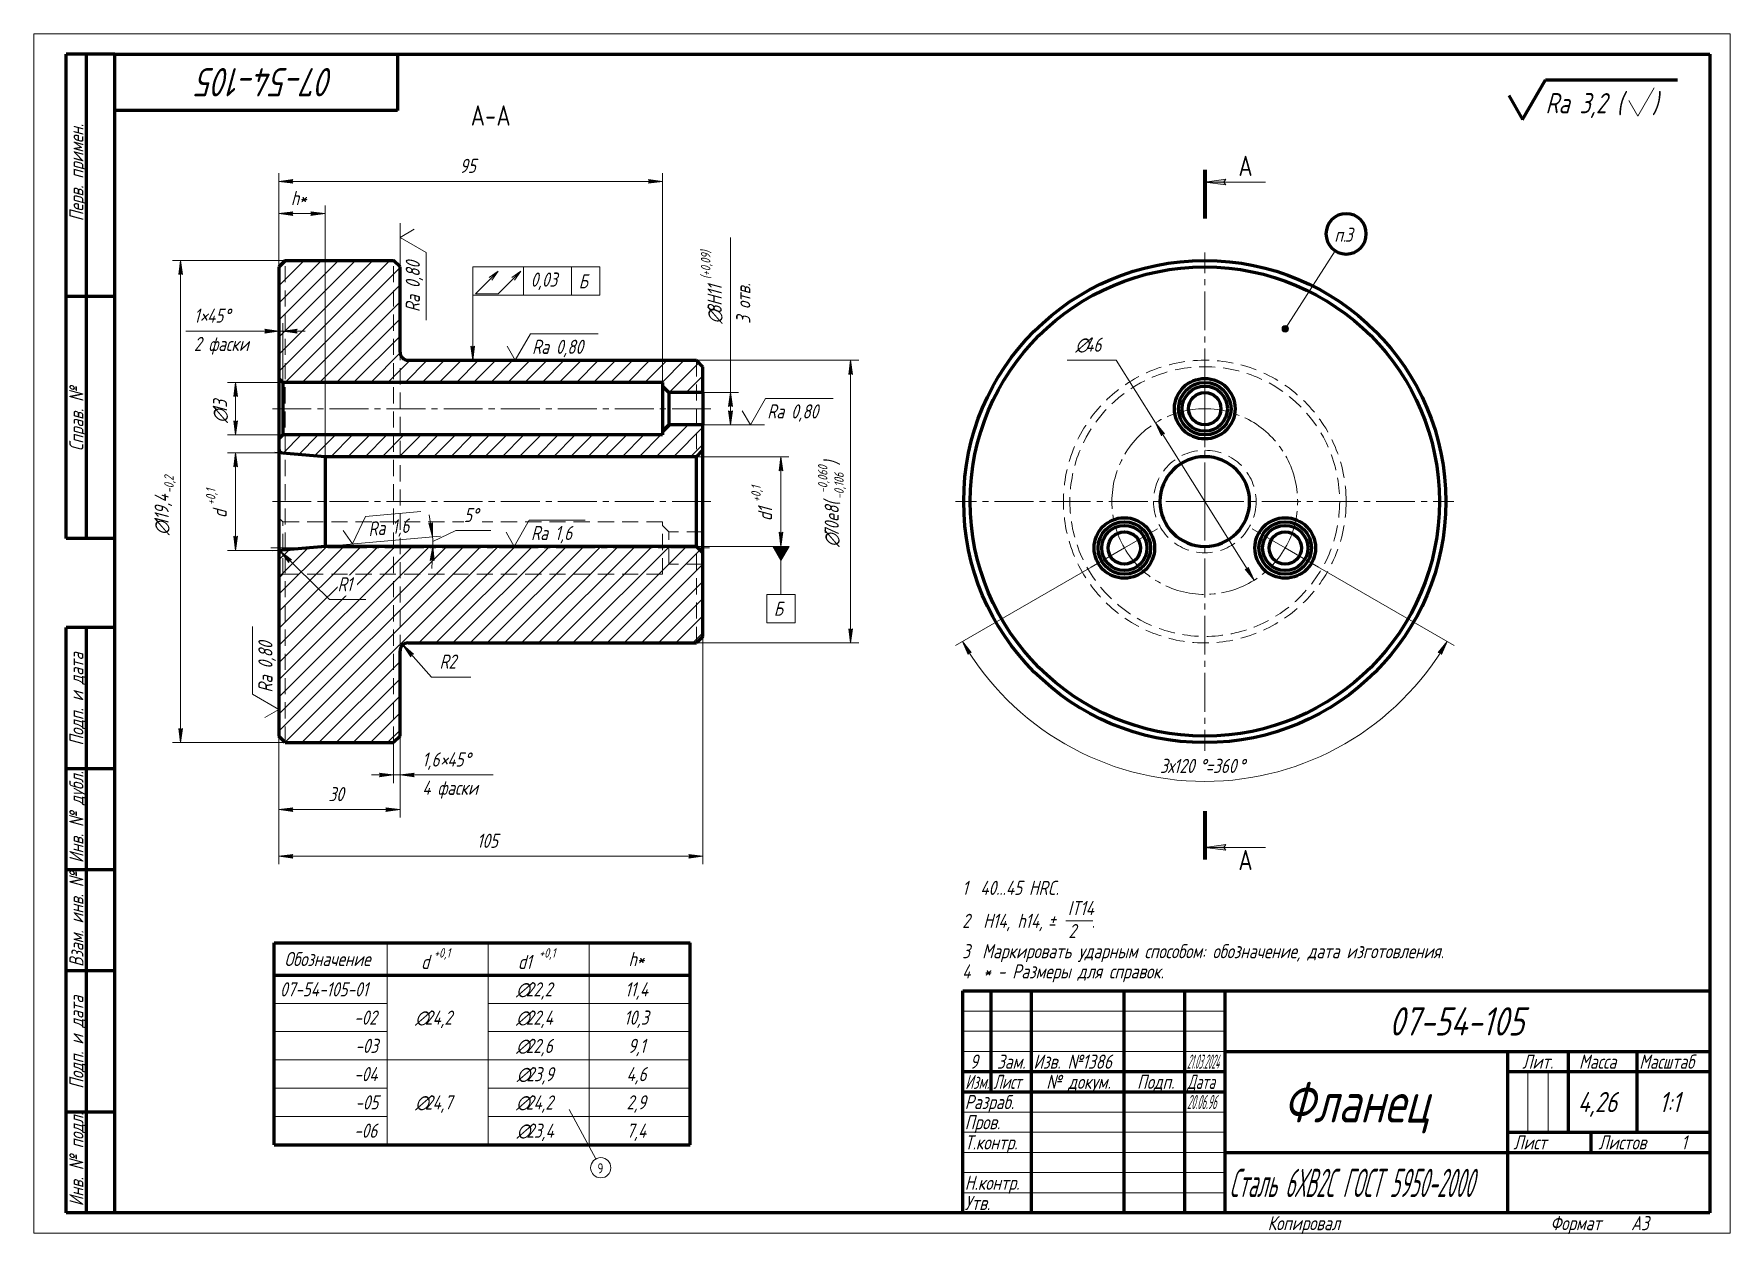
# Model space of a CAD drawing. Header units: millimetres. Extents: x 0 to 420, y 0 to 297.
import ezdxf

# ---------------------------------------------------------------- set-up
doc = ezdxf.new("R2010")
doc.units = ezdxf.units.MM
for name, pattern in [('K5LT_AXLED', [14.136858, 9.636858, -1.5, 1.5, -1.5]), ('K5LT_BASIC', [0]), ('K5LT_DASHED', [6, 4, -2]), ('K5LT_REINFORCED', [0]), ('K5LT_THIN', [0])]:
    doc.linetypes.add(name, pattern=pattern)
doc.layers.add('Системный слой', color=7, linetype='Continuous')
doc.layers.add('Системный слой (1)', color=252, linetype='Continuous', true_color=0x909090)
doc.styles.add('KDIMTEXTSTYLE', font='GOST_AU.SHX', dxfattribs={"width": 0.96, "oblique": 15, "height": 5})
doc.styles.add('KTEXTSTYLE', font='GOST_AU.SHX', dxfattribs={"width": 0.96, "height": 5})
doc.dimstyles.new('KDIMSTYLE (1.00)', dxfattribs={"dimtxt": 5, "dimasz": 1, "dimexe": 2, "dimexo": 0, "dimgap": 1, "dimtad": 1, "dimtxsty": 'KDIMTEXTSTYLE', "dimsah": 1, "dimcen": 0, "dimdle": 1, "dimadec": 0, "dimazin": 0, "dimtfac": 0.667, "dimtmove": 0, "dimatfit": 3, "dimfxl": 1, "dimtvp": 1, "dimtolj": 1, "dimtzin": 0, "dimarcsym": 0})

# ---------------------------------------------------------------- blocks, each defined once
blk = doc.blocks.new('U0')
at = {"layer": 'Системный слой', "color": 150, "linetype": 'K5LT_BASIC', "lineweight": 60, "true_color": 0x0080ff}
for p, q in [((59.47, 71.91), (162.47, 71.91)), ((59.47, 21.91), (59.47, 71.91)), ((162.47, 21.91), (162.47, 71.91)), ((59.47, 63.91), (87.47, 63.91)), ((87.47, 63.91), (112.47, 63.91)), ((112.47, 63.91), (162.47, 63.91)), ((59.47, 21.91), (87.47, 21.91)), ((87.47, 21.91), (112.47, 21.91)), ((112.47, 21.91), (162.47, 21.91))]:
    blk.add_line(p, q, dxfattribs=at)
at = {"layer": 'Системный слой', "color": 7, "linetype": 'K5LT_THIN', "lineweight": 18}
for p, q in [((87.47, 63.91), (87.47, 71.91)), ((112.47, 63.91), (112.47, 71.91)), ((137.47, 21.91), (137.47, 71.91)), ((87.47, 42.91), (87.47, 63.91)), ((112.47, 42.91), (112.47, 63.91)), ((59.47, 56.91), (87.47, 56.91)), ((112.47, 56.91), (162.47, 56.91)), ((59.47, 49.91), (87.47, 49.91)), ((112.47, 49.91), (162.47, 49.91)), ((59.47, 42.91), (87.47, 42.91)), ((87.47, 42.91), (112.47, 42.91)), ((87.47, 21.91), (87.47, 42.91)), ((112.47, 42.91), (162.47, 42.91)), ((112.47, 21.91), (112.47, 42.91)), ((59.47, 35.91), (87.47, 35.91)), ((112.47, 35.91), (162.47, 35.91)), ((59.47, 28.91), (87.47, 28.91)), ((112.47, 28.91), (162.47, 28.91))]:
    blk.add_line(p, q, dxfattribs=at)
at = {"layer": 'Системный слой', "color": 7, "attachment_point": 1, "style": 'KTEXTSTYLE'}
for s, insert, char_height in [('\\H3.5;\\W0.965;\\Q15;\\Q15;Обозначение', (62.04, 69.64), 3.5), ('\\H3.5;\\W0.965;\\Q15;\\Q15;d', (95.87, 68.93), 3.5), ('\\H3.5;\\W0.965;\\Q15;\\Q15;\\H2.33;+0,1', (99.07, 70.58), 2.3333), ('\\H3.5;\\W0.965;\\Q15;\\Q15;d1', (119.84, 68.93), 3.5), ('\\H3.5;\\W0.965;\\Q15;\\Q15;\\H2.33;+0,1', (125.11, 70.58), 2.3333), ('\\H3.5;\\W0.965;\\Q15;\\Q15;h*', (147.25, 69.64), 3.5), ('\\H3.5;\\W0.965;\\Q15;\\Q15;07-54-105-01', (60.93, 62.14), 3.5), ('\\H3.5;\\W0.965;\\Q15;\\Q15;∅', (119.42, 62.12), 3.5), ('\\H3.5;\\W0.965;\\Q15;\\Q15;22,2', (121.83, 62.12), 3.5), ('\\H3.5;\\W0.965;\\Q15;\\Q15;11,4', (146.37, 62.14), 3.5), ('\\H3.5;\\W0.965;\\Q15;\\Q15;-02', (79.3, 55.14), 3.5), ('\\H3.5;\\W0.965;\\Q15;\\Q15;∅', (94.42, 55.12), 3.5), ('\\H3.5;\\W0.965;\\Q15;\\Q15;24,2', (96.83, 55.12), 3.5), ('\\H3.5;\\W0.965;\\Q15;\\Q15;∅', (119.42, 55.12), 3.5), ('\\H3.5;\\W0.965;\\Q15;\\Q15;22,4', (121.83, 55.12), 3.5), ('\\H3.5;\\W0.965;\\Q15;\\Q15;10,3', (146.13, 55.14), 3.5), ('\\H3.5;\\W0.965;\\Q15;\\Q15;-03', (79.58, 48.14), 3.5), ('\\H3.5;\\W0.965;\\Q15;\\Q15;∅', (119.42, 48.12), 3.5), ('\\H3.5;\\W0.965;\\Q15;\\Q15;22,6', (121.83, 48.12), 3.5), ('\\H3.5;\\W0.965;\\Q15;\\Q15;9,1', (147.11, 48.14), 3.5), ('\\H3.5;\\W0.965;\\Q15;\\Q15;-04', (79.3, 41.14), 3.5), ('\\H3.5;\\W0.965;\\Q15;\\Q15;∅', (119.56, 41.12), 3.5), ('\\H3.5;\\W0.965;\\Q15;\\Q15;23,9', (121.97, 41.12), 3.5), ('\\H3.5;\\W0.965;\\Q15;\\Q15;4,6', (146.74, 41.14), 3.5), ('\\H3.5;\\W0.965;\\Q15;\\Q15;-05', (79.58, 34.14), 3.5), ('\\H3.5;\\W0.965;\\Q15;\\Q15;∅', (94.42, 34.12), 3.5), ('\\H3.5;\\W0.965;\\Q15;\\Q15;24,7', (96.83, 34.12), 3.5), ('\\H3.5;\\W0.965;\\Q15;\\Q15;∅', (119.42, 34.12), 3.5), ('\\H3.5;\\W0.965;\\Q15;\\Q15;24,2', (121.83, 34.12), 3.5), ('\\H3.5;\\W0.965;\\Q15;\\Q15;2,9', (146.74, 34.14), 3.5), ('\\H3.5;\\W0.965;\\Q15;\\Q15;-06', (79.3, 27.14), 3.5), ('\\H3.5;\\W0.965;\\Q15;\\Q15;∅', (119.56, 27.12), 3.5), ('\\H3.5;\\W0.965;\\Q15;\\Q15;23,4', (121.97, 27.12), 3.5), ('\\H3.5;\\W0.965;\\Q15;\\Q15;7,4', (146.74, 27.14), 3.5)]:
    blk.add_mtext(s, dxfattribs=dict(at, insert=insert, char_height=char_height))
blk = doc.blocks.new('U1')
at = {"layer": 'Системный слой', "color": 7, "linetype": 'K5LT_THIN', "lineweight": 18}
blk.add_line((139.17, 18.4), (132.5, 30.62), dxfattribs=at)
blk.add_arc((140.36, 16.21), 2.5, 0, 360, dxfattribs=at)
at = {"layer": 'Системный слой', "color": 7, "insert": (139.57, 17.31), "char_height": 2.5, "attachment_point": 1, "style": 'KTEXTSTYLE'}
blk.add_mtext('\\H3.5;\\W0.965;\\Q15;\\Q0;\\H2.50;9', dxfattribs=at)
blk = doc.blocks.new('U2')
at = {"layer": 'Системный слой (1)', "color": 30, "linetype": 'K5LT_AXLED', "lineweight": 18, "true_color": 0xff8000}
for p, q in [((289.93, 204.19), (289.93, 213.69)), ((289.93, 194.69), (289.93, 204.19)), ((278.24, 174.44), (270.01, 169.69)), ((301.62, 174.44), (309.85, 169.69)), ((270.01, 169.69), (261.78, 164.94)), ((309.85, 169.69), (318.07, 164.94))]:
    blk.add_line(p, q, dxfattribs=at)
for start, end in [(90, 210), (330, 90), (210, 330)]:
    blk.add_arc((289.93, 181.19), 23, start, end, dxfattribs=at)
blk = doc.blocks.new('U3')
at = {"layer": 'Системный слой (1)', "color": 30, "linetype": 'K5LT_AXLED', "lineweight": 18, "true_color": 0xff8000}
for q in [(289.93, 242.89), (228.23, 181.19), (289.93, 119.49), (351.63, 181.19)]:
    blk.add_line((289.93, 181.19), q, dxfattribs=at)
blk = doc.blocks.new('U4')
at = {"layer": 'Системный слой (1)'}
for points in [[(295.18, 260.99), (289.93, 260.3), (295.18, 259.61), (294.65, 260.3)], [(295.18, 96.22), (289.93, 95.53), (295.18, 94.84), (294.65, 95.53)]]:
    blk.add_hatch(color=7, dxfattribs=at).paths.add_polyline_path(points)
at = {"layer": 'Системный слой (1)', "color": 134, "linetype": 'K5LT_REINFORCED', "lineweight": 100, "true_color": 0x009696}
for p, q in [((289.93, 263.3), (289.93, 251.3)), ((289.93, 104.53), (289.93, 92.53))]:
    blk.add_line(p, q, dxfattribs=at)
at = {"layer": 'Системный слой (1)', "color": 7, "linetype": 'K5LT_THIN', "lineweight": 18}
for p, q in [((289.93, 260.3), (295.18, 260.99)), ((295.18, 260.99), (294.65, 260.3)), ((295.18, 259.61), (289.93, 260.3)), ((304.93, 260.3), (289.93, 260.3)), ((294.65, 260.3), (295.18, 259.61)), ((289.93, 95.53), (295.18, 96.22)), ((295.18, 94.84), (289.93, 95.53)), ((304.93, 95.53), (289.93, 95.53)), ((295.18, 96.22), (294.65, 95.53)), ((294.65, 95.53), (295.18, 94.84))]:
    blk.add_line(p, q, dxfattribs=at)
at = {"layer": 'Системный слой (1)', "color": 7, "char_height": 5, "attachment_point": 1, "style": 'KTEXTSTYLE'}
for insert in [(298.27, 266.83), (298.27, 94.93)]:
    blk.add_mtext('\\H3.5;\\W0.965;\\Q15;\\Q0;\\H5.00;{\\c16711680;А}', dxfattribs=dict(at, insert=insert))
blk = doc.blocks.new('D0')
at = {"layer": 'Системный слой (1)'}
for points in [[(279.97, 197.96), (277.72, 200.68), (279.19, 197.47), (279.39, 198.01)], [(302.14, 161.7), (300.67, 164.91), (300.46, 164.37), (299.89, 164.42)]]:
    blk.add_hatch(color=7, dxfattribs=at).paths.add_polyline_path(points)
at = {"layer": 'Системный слой (1)', "color": 7, "linetype": 'K5LT_THIN', "lineweight": 18}
for p, q in [((277.72, 200.68), (268.01, 216.19)), ((277.72, 200.68), (279.97, 197.96)), ((279.19, 197.47), (277.72, 200.68)), ((302.14, 161.7), (277.72, 200.68)), ((279.39, 198.01), (279.19, 197.47)), ((279.97, 197.96), (279.39, 198.01)), ((302.14, 161.7), (299.89, 164.42)), ((299.89, 164.42), (300.46, 164.37)), ((300.46, 164.37), (300.67, 164.91)), ((300.67, 164.91), (302.14, 161.7))]:
    blk.add_line(p, q, dxfattribs=at)
blk.add_wipeout([(257.88, 217.19), (257.88, 222.27), (265.68, 222.27), (265.68, 217.19)]).dxf.layer = 'Системный слой (1)'
blk.add_line((268.01, 216.19), (255.88, 216.19), dxfattribs=at)
at = {"layer": 'Системный слой (1)', "color": 7, "char_height": 3.5, "attachment_point": 1, "style": 'KTEXTSTYLE'}
for s, insert in [('\\H3.5;\\W0.965;\\Q15;\\Q15;∅', (257.88, 221.78)), ('\\H3.5;\\W0.965;\\Q15;\\Q15;46', (260.29, 221.78))]:
    blk.add_mtext(s, dxfattribs=dict(at, insert=insert))
blk = doc.blocks.new('KDIMARROW_01')
at = {"layer": 'Системный слой'}
blk.add_hatch(color=0, dxfattribs=at).paths.add_polyline_path([(-3.5, -0.46), (0, 0), (-3.5, 0.46), (-3.15, 0)])
at = {"layer": 'Системный слой', "color": 0, "linetype": 'K5LT_THIN', "lineweight": 18}
for p, q in [((-3.15, 0), (-3.5, 0.46)), ((-3.5, 0.46), (0, 0)), ((0, 0), (-3.5, -0.46)), ((-3.5, -0.46), (-3.15, 0))]:
    blk.add_line(p, q, dxfattribs=at)
at = {"layer": 'Системный слой (1)', "color": 0, "linetype": 'K5LT_THIN', "lineweight": 18}
blk.add_line((0, 0), (-1, 0), dxfattribs=at)
blk = doc.blocks.new('D1')
at = {"layer": 'Системный слой (1)'}
for points in [[(232.12, 143.78), (229.91, 146.54), (231.33, 143.31), (231.54, 143.84)], [(349.95, 146.54), (347.74, 143.78), (348.31, 143.84), (348.53, 143.31)]]:
    blk.add_hatch(color=7, dxfattribs=at).paths.add_polyline_path(points)
at = {"layer": 'Системный слой (1)', "color": 7, "linetype": 'K5LT_THIN', "lineweight": 18}
for p, q in [((263.51, 165.94), (228.17, 145.54)), ((316.34, 165.94), (351.68, 145.54)), ((229.91, 146.54), (232.12, 143.78)), ((231.33, 143.31), (229.91, 146.54)), ((231.54, 143.84), (231.33, 143.31)), ((232.12, 143.78), (231.54, 143.84)), ((347.74, 143.78), (349.95, 146.54)), ((348.31, 143.84), (347.74, 143.78)), ((348.53, 143.31), (348.31, 143.84)), ((349.95, 146.54), (348.53, 143.31))]:
    blk.add_line(p, q, dxfattribs=at)
blk.add_wipeout([(278.83, 112.88), (278.83, 117.96), (300.14, 117.96), (300.14, 112.88)]).dxf.layer = 'Системный слой (1)'
blk.add_arc((289.93, 181.19), 69.31, 210, 330, dxfattribs=at)
at = {"layer": 'Системный слой (1)', "color": 7, "char_height": 3.5, "attachment_point": 1, "style": 'KTEXTSTYLE'}
for s, insert in [('\\H3.5;\\W0.965;\\Q15;\\Q15;3х120', (278.83, 117.47)), ('\\H3.5;\\W0.965;\\Q15;\\Q15;°', (288.64, 117.47)), ('\\H3.5;\\W0.965;\\Q15;\\Q15;=360', (290.12, 117.47)), ('\\H3.5;\\W0.965;\\Q15;\\Q15;°', (298.27, 117.47))]:
    blk.add_mtext(s, dxfattribs=dict(at, insert=insert))
blk = doc.blocks.new('U5')
at = {"layer": 'Системный слой (1)'}
blk.add_hatch(color=7, dxfattribs=at).paths.add_polyline_path([(309.85, 224.75), (309.28, 224.51), (309.05, 223.95), (309.28, 223.38), (309.85, 223.15), (310.41, 223.38), (310.65, 223.95), (310.41, 224.51)])
at = {"layer": 'Системный слой (1)', "color": 7, "linetype": 'K5LT_THIN', "lineweight": 18}
blk.add_line((322.23, 243.27), (309.85, 223.95), dxfattribs=at)
at = {"layer": 'Системный слой (1)', "color": 150, "linetype": 'K5LT_BASIC', "lineweight": 60, "true_color": 0x0080ff}
blk.add_arc((324.93, 247.48), 5, 90, 89.99999427042205, dxfattribs=at)
at = {"layer": 'Системный слой (1)', "color": 7, "linetype": 'K5LT_THIN', "lineweight": 18}
blk.add_arc((309.85, 223.95), 0.8, 90, 89.99999427042205, dxfattribs=at)
at = {"layer": 'Системный слой (1)', "color": 7, "char_height": 3.5, "attachment_point": 1, "style": 'KTEXTSTYLE'}
for s, insert in [('\\H3.5;\\W0.965;\\Q15;\\Q15;п.', (322.02, 249.02)), ('\\H3.5;\\W0.965;\\Q15;\\Q15;{\\c16711680;3}', (324.61, 249.02))]:
    blk.add_mtext(s, dxfattribs=dict(at, insert=insert))
blk = doc.blocks.new('U6')
at = {"layer": 'Системный слой (1)', "color": 150, "linetype": 'K5LT_BASIC', "lineweight": 60, "true_color": 0x0080ff}
blk.add_line((60.65, 194.21), (60.65, 168.17), dxfattribs=at)
at = {"layer": 'Системный слой (1)', "color": 7, "linetype": 'K5LT_DASHED', "lineweight": 18}
for p, q in [((60.65, 194.21), (60.65, 194.21)), ((60.65, 168.17), (60.65, 168.17))]:
    blk.add_line(p, q, dxfattribs=at)
blk = doc.blocks.new('T0')
at = {"layer": 'Системный слой (1)', "color": 7, "char_height": 5, "attachment_point": 1, "style": 'KTEXTSTYLE'}
for s, insert in [('\\H3.5;\\W0.965;\\Q15;\\Q0;\\H5.00;{\\c16711680;А}', (108.19, 279.3)), ('\\H3.5;\\W0.965;\\Q15;\\Q0;\\H5.00;{\\c16711680;А}', (114.54, 279.3)), ('\\H3.5;\\W0.965;\\Q15;\\Q0;\\H5.00;-', (111.76, 279.3))]:
    blk.add_mtext(s, dxfattribs=dict(at, insert=insert))
blk = doc.blocks.new('D2')
at = {"layer": 'Системный слой (1)'}
for points in [[(64.15, 93.82), (60.65, 93.36), (64.15, 92.9), (63.8, 93.36)], [(165.65, 93.36), (162.15, 93.82), (162.5, 93.36), (162.15, 92.9)]]:
    blk.add_hatch(color=7, dxfattribs=at).paths.add_polyline_path(points)
at = {"layer": 'Системный слой (1)', "color": 7, "linetype": 'K5LT_THIN', "lineweight": 18}
for p, q in [((165.65, 147.79), (165.65, 91.36)), ((60.65, 123.09), (60.65, 91.36)), ((60.65, 93.36), (64.15, 93.82)), ((64.15, 92.9), (60.65, 93.36)), ((64.15, 93.82), (63.8, 93.36)), ((63.8, 93.36), (64.15, 92.9)), ((162.5, 93.36), (162.15, 93.82)), ((162.15, 93.82), (165.65, 93.36)), ((165.65, 93.36), (162.15, 92.9)), ((162.15, 92.9), (162.5, 93.36))]:
    blk.add_line(p, q, dxfattribs=at)
blk.add_wipeout([(109.69, 94.36), (109.69, 99.35), (116.33, 99.35), (116.33, 94.36)]).dxf.layer = 'Системный слой (1)'
blk.add_line((60.65, 93.36), (165.65, 93.36), dxfattribs=at)
at = {"layer": 'Системный слой (1)', "color": 7, "insert": (109.69, 98.93), "char_height": 3.5, "attachment_point": 1, "style": 'KTEXTSTYLE'}
blk.add_mtext('\\H3.5;\\W0.965;\\Q15;\\Q15;105', dxfattribs=at)
blk = doc.blocks.new('D3')
at = {"layer": 'Системный слой (1)'}
for points in [[(64.15, 105.37), (60.65, 104.91), (64.15, 104.45), (63.8, 104.91)], [(90.65, 104.91), (87.15, 105.37), (87.5, 104.91), (87.15, 104.45)]]:
    blk.add_hatch(color=7, dxfattribs=at).paths.add_polyline_path(points)
at = {"layer": 'Системный слой (1)', "color": 7, "linetype": 'K5LT_THIN', "lineweight": 18}
for p, q in [((60.65, 123.09), (60.65, 102.91)), ((90.65, 123.09), (90.65, 102.91)), ((60.65, 104.91), (64.15, 105.37)), ((64.15, 105.37), (63.8, 104.91)), ((87.5, 104.91), (87.15, 105.37)), ((87.15, 105.37), (90.65, 104.91)), ((64.15, 104.45), (60.65, 104.91)), ((63.8, 104.91), (64.15, 104.45)), ((90.65, 104.91), (87.15, 104.45)), ((87.15, 104.45), (87.5, 104.91))]:
    blk.add_line(p, q, dxfattribs=at)
blk.add_wipeout([(72.93, 105.91), (72.93, 110.9), (78.15, 110.9), (78.15, 105.91)]).dxf.layer = 'Системный слой (1)'
blk.add_line((90.65, 104.91), (60.65, 104.91), dxfattribs=at)
at = {"layer": 'Системный слой (1)', "color": 7, "insert": (72.93, 110.48), "char_height": 3.5, "attachment_point": 1, "style": 'KTEXTSTYLE'}
blk.add_mtext('\\H3.5;\\W0.965;\\Q15;\\Q15;30', dxfattribs=at)
blk = doc.blocks.new('D4')
at = {"layer": 'Системный слой (1)'}
blk.add_hatch(color=7, dxfattribs=at).paths.add_polyline_path([(89.05, 113.47), (85.55, 113.93), (85.9, 113.47), (85.55, 113.01)])
at = {"layer": 'Системный слой (1)', "color": 7, "linetype": 'K5LT_THIN', "lineweight": 18}
for p, q in [((90.65, 123.09), (90.65, 111.47)), ((89.05, 121.49), (89.05, 111.47)), ((89.05, 113.47), (83.55, 113.47)), ((89.05, 113.47), (85.55, 113.93)), ((85.55, 113.93), (85.9, 113.47)), ((85.9, 113.47), (85.55, 113.01)), ((85.55, 113.01), (89.05, 113.47)), ((90.65, 113.47), (89.05, 113.47))]:
    blk.add_line(p, q, dxfattribs=at)
blk.add_wipeout([(96.15, 107.47), (96.15, 119.55), (111.06, 119.55), (111.06, 107.47)]).dxf.layer = 'Системный слой (1)'
at = {"layer": 'Системный слой (1)'}
blk.add_hatch(color=7, dxfattribs=at).paths.add_polyline_path([(94.15, 113.93), (90.65, 113.47), (94.15, 113.01), (93.8, 113.47)])
at = {"layer": 'Системный слой (1)', "color": 7, "linetype": 'K5LT_THIN', "lineweight": 18}
for p, q in [((94.15, 113.93), (90.65, 113.47)), ((90.65, 113.47), (94.15, 113.01)), ((90.65, 113.47), (96.15, 113.47)), ((90.65, 113.47), (94.15, 113.47)), ((93.8, 113.47), (94.15, 113.93)), ((94.15, 113.01), (93.8, 113.47)), ((94.15, 113.47), (113.69, 113.47))]:
    blk.add_line(p, q, dxfattribs=at)
at = {"layer": 'Системный слой (1)', "color": 7, "char_height": 3.5, "attachment_point": 1, "style": 'KTEXTSTYLE'}
for s, insert in [('\\H3.5;\\W0.965;\\Q15;\\Q15;1,6', (96.15, 119.06)), ('\\H3.5;\\W0.965;\\Q15;\\Q15;×', (100.6, 119.06)), ('\\H3.5;\\W0.965;\\Q15;\\Q15;45', (102.35, 119.06)), ('\\H3.5;\\W0.965;\\Q15;\\Q15;°', (106.52, 119.06)), ('\\H3.5;\\W0.965;\\Q15;\\Q15;4 фаски', (96.15, 112.05))]:
    blk.add_mtext(s, dxfattribs=dict(at, insert=insert))
blk = doc.blocks.new('KDIMARROW_02')
at = {"layer": 'Системный слой'}
blk.add_hatch(color=0, dxfattribs=at).paths.add_polyline_path([(3.15, 0), (3.5, 0.46), (0, 0), (3.5, -0.46)])
at = {"layer": 'Системный слой', "color": 0, "linetype": 'K5LT_THIN', "lineweight": 18}
for p, q in [((3.5, 0.46), (0, 0)), ((0, 0), (3.5, -0.46)), ((0, 0), (5.5, 0)), ((3.15, 0), (3.5, 0.46)), ((3.5, -0.46), (3.15, 0))]:
    blk.add_line(p, q, dxfattribs=at)
at = {"layer": 'Системный слой (1)', "color": 0, "linetype": 'K5LT_THIN', "lineweight": 18}
blk.add_line((0, 0), (-1, 0), dxfattribs=at)
blk = doc.blocks.new('D5')
at = {"layer": 'Системный слой (1)'}
for points in [[(202.24, 216.19), (201.78, 212.69), (202.24, 213.04), (202.7, 212.69)], [(202.24, 146.19), (201.78, 149.69), (202.24, 149.34), (202.7, 149.69)]]:
    blk.add_hatch(color=7, dxfattribs=at).paths.add_polyline_path(points)
at = {"layer": 'Системный слой (1)', "color": 7, "linetype": 'K5LT_THIN', "lineweight": 18}
for p, q in [((164.05, 216.19), (204.24, 216.19)), ((201.78, 212.69), (202.24, 216.19)), ((202.24, 216.19), (202.7, 212.69)), ((202.24, 213.04), (201.78, 212.69)), ((202.7, 212.69), (202.24, 213.04)), ((202.24, 146.19), (201.78, 149.69)), ((201.78, 149.69), (202.24, 149.34)), ((202.24, 149.34), (202.7, 149.69)), ((202.7, 149.69), (202.24, 146.19)), ((164.05, 146.19), (204.24, 146.19))]:
    blk.add_line(p, q, dxfattribs=at)
blk.add_wipeout([(201.24, 169.93), (193.88, 169.93), (193.88, 191.55), (201.24, 191.55)]).dxf.layer = 'Системный слой (1)'
blk.add_line((202.24, 146.19), (202.24, 216.19), dxfattribs=at)
at = {"layer": 'Системный слой (1)', "color": 7, "attachment_point": 1, "rotation": 90, "style": 'KTEXTSTYLE'}
for s, insert, char_height in [('\\H3.5;\\W0.965;\\Q15;\\Q15;\\H2.33;-0,060', (194.16, 183.23), 2.3333), ('\\H3.5;\\W0.965;\\Q15;\\Q15;)', (195.81, 190.15), 3.5), ('\\H3.5;\\W0.965;\\Q15;\\Q15;\\H2.33;-0,106', (198.19, 181.76), 2.3333), ('\\H3.5;\\W0.965;\\Q15;\\Q15;70e8(', (195.81, 172.34), 3.5), ('\\H3.5;\\W0.965;\\Q15;\\Q15;∅', (195.81, 169.93), 3.5)]:
    blk.add_mtext(s, dxfattribs=dict(at, insert=insert, char_height=char_height))
blk = doc.blocks.new('D6')
at = {"layer": 'Системный слой (1)'}
for points in [[(184.96, 192.29), (184.5, 188.79), (184.96, 189.14), (185.42, 188.79)], [(184.96, 173.24), (184.5, 173.59), (184.96, 170.09), (185.42, 173.59)]]:
    blk.add_hatch(color=7, dxfattribs=at).paths.add_polyline_path(points)
at = {"layer": 'Системный слой (1)', "color": 7, "linetype": 'K5LT_THIN', "lineweight": 18}
for p, q in [((164.05, 192.29), (186.96, 192.29)), ((184.5, 188.79), (184.96, 192.29)), ((184.96, 189.14), (184.5, 188.79)), ((184.96, 192.29), (185.42, 188.79)), ((185.42, 188.79), (184.96, 189.14)), ((184.96, 170.09), (184.5, 173.59)), ((184.5, 173.59), (184.96, 173.24)), ((184.96, 173.24), (185.42, 173.59)), ((185.42, 173.59), (184.96, 170.09)), ((164.05, 170.09), (186.96, 170.09))]:
    blk.add_line(p, q, dxfattribs=at)
blk.add_wipeout([(183.96, 176.35), (177.36, 176.35), (177.36, 185.64), (183.96, 185.64)]).dxf.layer = 'Системный слой (1)'
blk.add_line((184.96, 192.29), (184.96, 170.09), dxfattribs=at)
at = {"layer": 'Системный слой (1)', "color": 7, "attachment_point": 1, "rotation": 90, "style": 'KTEXTSTYLE'}
for s, insert, char_height in [('\\H3.5;\\W0.965;\\Q15;\\Q15;\\H2.33;+0,1', (177.64, 181.04), 2.3333), ('\\H3.5;\\W0.965;\\Q15;\\Q15;d1', (179.29, 176.35), 3.5)]:
    blk.add_mtext(s, dxfattribs=dict(at, insert=insert, char_height=char_height))
blk = doc.blocks.new('D7')
at = {"layer": 'Системный слой (1)'}
for points in [[(36.31, 240.89), (35.85, 237.39), (36.31, 237.74), (36.77, 237.39)], [(36.31, 124.64), (35.85, 124.99), (36.31, 121.49), (36.77, 124.99)]]:
    blk.add_hatch(color=7, dxfattribs=at).paths.add_polyline_path(points)
at = {"layer": 'Системный слой (1)', "color": 7, "linetype": 'K5LT_THIN', "lineweight": 18}
for p, q in [((62.25, 240.89), (34.31, 240.89)), ((35.85, 237.39), (36.31, 240.89)), ((36.31, 240.89), (36.77, 237.39)), ((36.31, 237.74), (35.85, 237.39)), ((36.77, 237.39), (36.31, 237.74)), ((36.31, 121.49), (35.85, 124.99)), ((35.85, 124.99), (36.31, 124.64)), ((36.31, 124.64), (36.77, 124.99)), ((36.77, 124.99), (36.31, 121.49)), ((62.25, 121.49), (34.31, 121.49))]:
    blk.add_line(p, q, dxfattribs=at)
blk.add_wipeout([(35.31, 172.88), (29.4, 172.88), (29.4, 188.84), (35.31, 188.84)]).dxf.layer = 'Системный слой (1)'
blk.add_line((36.31, 121.49), (36.31, 240.89), dxfattribs=at)
at = {"layer": 'Системный слой (1)', "color": 7, "attachment_point": 1, "rotation": 90, "style": 'KTEXTSTYLE'}
for s, insert, char_height in [('\\H3.5;\\W0.965;\\Q15;\\Q15;\\H2.33;-0,2', (32.26, 183.23), 2.3333), ('\\H3.5;\\W0.965;\\Q15;\\Q15;119,4', (29.88, 175.28), 3.5), ('\\H3.5;\\W0.965;\\Q15;\\Q15;∅', (29.88, 172.88), 3.5)]:
    blk.add_mtext(s, dxfattribs=dict(at, insert=insert, char_height=char_height))
blk = doc.blocks.new('D8')
at = {"layer": 'Системный слой (1)'}
for points in [[(49.93, 193.29), (49.47, 189.79), (49.93, 190.14), (50.39, 189.79)], [(49.93, 172.24), (49.47, 172.59), (49.93, 169.09), (50.39, 172.59)]]:
    blk.add_hatch(color=7, dxfattribs=at).paths.add_polyline_path(points)
at = {"layer": 'Системный слой (1)', "color": 7, "linetype": 'K5LT_THIN', "lineweight": 18}
for p, q in [((60.65, 193.29), (47.93, 193.29)), ((49.47, 189.79), (49.93, 193.29)), ((49.93, 193.29), (50.39, 189.79)), ((49.93, 190.14), (49.47, 189.79)), ((50.39, 189.79), (49.93, 190.14)), ((49.93, 169.09), (49.47, 172.59)), ((49.47, 172.59), (49.93, 172.24)), ((49.93, 172.24), (50.39, 172.59)), ((50.39, 172.59), (49.93, 169.09)), ((60.65, 169.09), (47.93, 169.09))]:
    blk.add_line(p, q, dxfattribs=at)
blk.add_wipeout([(48.93, 177.1), (42.33, 177.1), (42.33, 184.96), (48.93, 184.96)]).dxf.layer = 'Системный слой (1)'
blk.add_line((49.93, 193.29), (49.93, 169.09), dxfattribs=at)
at = {"layer": 'Системный слой (1)', "color": 7, "attachment_point": 1, "rotation": 90, "style": 'KTEXTSTYLE'}
for s, insert, char_height in [('\\H3.5;\\W0.965;\\Q15;\\Q15;\\H2.33;+0,1', (42.61, 180.3), 2.3333), ('\\H3.5;\\W0.965;\\Q15;\\Q15;d', (44.26, 177.1), 3.5)]:
    blk.add_mtext(s, dxfattribs=dict(at, insert=insert, char_height=char_height))
blk = doc.blocks.new('D9')
at = {"layer": 'Системный слой (1)', "color": 7, "linetype": 'K5LT_THIN', "lineweight": 18}
for p, q in [((61.65, 210.69), (47.93, 210.69)), ((61.65, 197.69), (47.93, 197.69))]:
    blk.add_line(p, q, dxfattribs=at)
blk.add_wipeout([(48.93, 200.64), (43.85, 200.64), (43.85, 207.46), (48.93, 207.46)]).dxf.layer = 'Системный слой (1)'
at = {"layer": 'Системный слой (1)'}
for points in [[(49.93, 210.69), (49.47, 207.19), (49.93, 207.54), (50.39, 207.19)], [(49.93, 197.69), (49.47, 201.19), (49.93, 200.84), (50.39, 201.19)]]:
    blk.add_hatch(color=7, dxfattribs=at).paths.add_polyline_path(points)
at = {"layer": 'Системный слой (1)', "color": 7, "linetype": 'K5LT_THIN', "lineweight": 18}
for p, q in [((49.47, 207.19), (49.93, 210.69)), ((49.93, 210.69), (50.39, 207.19)), ((49.93, 197.69), (49.93, 210.69)), ((49.93, 207.54), (49.47, 207.19)), ((50.39, 207.19), (49.93, 207.54)), ((49.93, 197.69), (49.47, 201.19)), ((49.47, 201.19), (49.93, 200.84)), ((49.93, 200.84), (50.39, 201.19)), ((50.39, 201.19), (49.93, 197.69))]:
    blk.add_line(p, q, dxfattribs=at)
at = {"layer": 'Системный слой (1)', "color": 7, "char_height": 3.5, "attachment_point": 1, "rotation": 90, "style": 'KTEXTSTYLE'}
for s, insert in [('\\H3.5;\\W0.965;\\Q15;\\Q15;13', (44.34, 203.04)), ('\\H3.5;\\W0.965;\\Q15;\\Q15;∅', (44.34, 200.64))]:
    blk.add_mtext(s, dxfattribs=dict(at, insert=insert))
blk = doc.blocks.new('D10')
at = {"layer": 'Системный слой (1)', "color": 7, "linetype": 'K5LT_THIN', "lineweight": 18}
for p, q in [((60.65, 181.19), (60.65, 254.52)), ((72.08, 181.19), (72.08, 254.52))]:
    blk.add_line(p, q, dxfattribs=at)
blk.add_wipeout([(63.64, 253.52), (63.64, 258.52), (68.87, 258.52), (68.87, 253.52)]).dxf.layer = 'Системный слой (1)'
at = {"layer": 'Системный слой (1)'}
for points in [[(64.15, 252.98), (60.65, 252.52), (64.15, 252.06), (63.8, 252.52)], [(72.08, 252.52), (68.58, 252.98), (68.93, 252.52), (68.58, 252.06)]]:
    blk.add_hatch(color=7, dxfattribs=at).paths.add_polyline_path(points)
at = {"layer": 'Системный слой (1)', "color": 7, "linetype": 'K5LT_THIN', "lineweight": 18}
for p, q in [((60.65, 252.52), (64.15, 252.98)), ((64.15, 252.06), (60.65, 252.52)), ((60.65, 252.52), (72.08, 252.52)), ((64.15, 252.98), (63.8, 252.52)), ((63.8, 252.52), (64.15, 252.06)), ((68.93, 252.52), (68.58, 252.98)), ((68.58, 252.98), (72.08, 252.52)), ((72.08, 252.52), (68.58, 252.06)), ((68.58, 252.06), (68.93, 252.52))]:
    blk.add_line(p, q, dxfattribs=at)
at = {"layer": 'Системный слой (1)', "color": 7, "insert": (63.64, 258.1), "char_height": 3.5, "attachment_point": 1, "style": 'KTEXTSTYLE'}
blk.add_mtext('\\H3.5;\\W0.965;\\Q15;\\Q15;h*', dxfattribs=at)
blk = doc.blocks.new('D11')
at = {"layer": 'Системный слой (1)'}
for points in [[(64.15, 260.95), (60.65, 260.49), (64.15, 260.03), (63.8, 260.49)], [(155.65, 260.49), (152.15, 260.95), (152.5, 260.49), (152.15, 260.03)]]:
    blk.add_hatch(color=7, dxfattribs=at).paths.add_polyline_path(points)
at = {"layer": 'Системный слой (1)', "color": 7, "linetype": 'K5LT_THIN', "lineweight": 18}
for p, q in [((60.65, 239.29), (60.65, 262.49)), ((60.65, 260.49), (64.15, 260.95)), ((64.15, 260.03), (60.65, 260.49)), ((64.15, 260.95), (63.8, 260.49)), ((63.8, 260.49), (64.15, 260.03)), ((152.5, 260.49), (152.15, 260.95)), ((152.15, 260.95), (155.65, 260.49)), ((155.65, 260.49), (152.15, 260.03)), ((152.15, 260.03), (152.5, 260.49)), ((155.65, 209.79), (155.65, 262.49))]:
    blk.add_line(p, q, dxfattribs=at)
blk.add_wipeout([(105.43, 261.49), (105.43, 266.49), (110.65, 266.49), (110.65, 261.49)]).dxf.layer = 'Системный слой (1)'
blk.add_line((155.65, 260.49), (60.65, 260.49), dxfattribs=at)
at = {"layer": 'Системный слой (1)', "color": 7, "insert": (105.43, 266.07), "char_height": 3.5, "attachment_point": 1, "style": 'KTEXTSTYLE'}
blk.add_mtext('\\H3.5;\\W0.965;\\Q15;\\Q15;95', dxfattribs=at)
blk = doc.blocks.new('D12')
at = {"layer": 'Системный слой (1)'}
for points in [[(172.94, 204.69), (172.48, 208.19), (172.02, 204.69), (172.48, 205.04)], [(172.48, 203.34), (172.02, 203.69), (172.48, 200.19), (172.94, 203.69)]]:
    blk.add_hatch(color=7, dxfattribs=at).paths.add_polyline_path(points)
at = {"layer": 'Системный слой (1)', "color": 7, "linetype": 'K5LT_THIN', "lineweight": 18}
for p, q in [((165.65, 208.19), (174.48, 208.19)), ((172.02, 204.69), (172.48, 208.19)), ((172.48, 208.19), (172.94, 204.69)), ((172.48, 200.19), (172.48, 208.19)), ((172.48, 205.04), (172.02, 204.69)), ((172.48, 200.19), (172.02, 203.69)), ((172.02, 203.69), (172.48, 203.34)), ((172.94, 204.69), (172.48, 205.04)), ((172.48, 203.34), (172.94, 203.69)), ((172.94, 203.69), (172.48, 200.19)), ((165.65, 200.19), (174.48, 200.19))]:
    blk.add_line(p, q, dxfattribs=at)
blk.add_wipeout([(178.48, 225.23), (164.89, 225.23), (164.89, 243.85), (178.48, 243.85)]).dxf.layer = 'Системный слой (1)'
for p, q in [((172.48, 223.23), (172.48, 246.62)), ((172.48, 208.19), (172.48, 223.23))]:
    blk.add_line(p, q, dxfattribs=at)
at = {"layer": 'Системный слой (1)', "color": 7, "attachment_point": 1, "rotation": 90, "style": 'KTEXTSTYLE'}
for s, insert, char_height in [('\\H3.5;\\W0.965;\\Q15;\\Q15;\\H2.33;(+0,09)', (165.17, 236.3), 2.3333), ('\\H3.5;\\W0.965;\\Q15;\\Q15;8H11', (166.82, 227.64), 3.5), ('\\H3.5;\\W0.965;\\Q15;\\Q15;3 отв.', (173.9, 225.23), 3.5), ('\\H3.5;\\W0.965;\\Q15;\\Q15;∅', (166.82, 225.23), 3.5)]:
    blk.add_mtext(s, dxfattribs=dict(at, insert=insert, char_height=char_height))
blk = doc.blocks.new('D13')
at = {"layer": 'Системный слой (1)'}
blk.add_hatch(color=7, dxfattribs=at).paths.add_polyline_path([(63.76, 166.76), (60.94, 168.87), (63.12, 166.1), (63.19, 166.67)])
at = {"layer": 'Системный слой (1)', "color": 7, "linetype": 'K5LT_THIN', "lineweight": 18}
for p, q in [((60.94, 168.87), (63.76, 166.76)), ((63.12, 166.1), (60.94, 168.87)), ((63.19, 166.67), (63.12, 166.1)), ((63.76, 166.76), (63.19, 166.67))]:
    blk.add_line(p, q, dxfattribs=at)
blk.add_wipeout([(75.19, 157.9), (75.19, 162.9), (79.97, 162.9), (79.97, 157.9)]).dxf.layer = 'Системный слой (1)'
for q in [(60.94, 168.87), (82.17, 156.9)]:
    blk.add_line((73.19, 156.9), q, dxfattribs=at)
at = {"layer": 'Системный слой (1)', "color": 7, "char_height": 3.5, "attachment_point": 1, "style": 'KTEXTSTYLE'}
for s, insert in [('\\H3.5;\\W0.965;\\Q15;\\Q15;R', (75.19, 162.47)), ('\\H3.5;\\W0.965;\\Q15;\\Q15;1', (77.41, 162.47))]:
    blk.add_mtext(s, dxfattribs=dict(at, insert=insert))
blk = doc.blocks.new('D14')
at = {"layer": 'Системный слой (1)'}
blk.add_hatch(color=7, dxfattribs=at).paths.add_polyline_path([(93.99, 143.38), (91.32, 145.68), (93.31, 142.77), (93.42, 143.33)])
at = {"layer": 'Системный слой (1)', "color": 7, "linetype": 'K5LT_THIN', "lineweight": 18}
for p, q in [((91.32, 145.68), (93.99, 143.38)), ((93.31, 142.77), (91.32, 145.68)), ((93.42, 143.33), (93.31, 142.77)), ((93.99, 143.38), (93.42, 143.33))]:
    blk.add_line(p, q, dxfattribs=at)
blk.add_wipeout([(100.44, 138.73), (100.44, 143.73), (105.93, 143.73), (105.93, 138.73)]).dxf.layer = 'Системный слой (1)'
for q in [(91.32, 145.68), (108.16, 137.73)]:
    blk.add_line((98.44, 137.73), q, dxfattribs=at)
at = {"layer": 'Системный слой (1)', "color": 7, "char_height": 3.5, "attachment_point": 1, "style": 'KTEXTSTYLE'}
for s, insert in [('\\H3.5;\\W0.965;\\Q15;\\Q15;R', (100.44, 143.31)), ('\\H3.5;\\W0.965;\\Q15;\\Q15;2', (102.66, 143.31))]:
    blk.add_mtext(s, dxfattribs=dict(at, insert=insert))
blk = doc.blocks.new('D15')
at = {"layer": 'Системный слой (1)'}
for points in [[(98.25, 175.54), (98.66, 175.95), (98.71, 172.42), (97.75, 175.82)], [(98.81, 170.09), (98.15, 166.62), (98.63, 166.95), (99.07, 166.57)]]:
    blk.add_hatch(color=7, dxfattribs=at).paths.add_polyline_path(points)
at = {"layer": 'Системный слой (1)', "color": 7, "linetype": 'K5LT_THIN', "lineweight": 18}
for p, q in [((98.71, 172.42), (97.91, 177.86)), ((61.56, 169.17), (100.7, 172.59)), ((98.25, 175.54), (97.75, 175.82)), ((97.75, 175.82), (98.71, 172.42)), ((98.66, 175.95), (98.25, 175.54)), ((98.71, 172.42), (98.66, 175.95)), ((164.05, 170.09), (96.81, 170.09)), ((98.81, 170.09), (98.15, 166.62)), ((98.81, 170.09), (98.49, 164.6)), ((99.07, 166.57), (98.81, 170.09)), ((98.15, 166.62), (98.63, 166.95)), ((98.63, 166.95), (99.07, 166.57))]:
    blk.add_line(p, q, dxfattribs=at)
blk.add_arc((72.08, 170.09), 26.73, 360, 5, dxfattribs=at)
blk.add_wipeout([(106.47, 175), (106.47, 180.08), (110.98, 180.08), (110.98, 175)]).dxf.layer = 'Системный слой (1)'
for p, q in [((98.79, 171.26), (104.47, 174)), ((104.47, 174), (113.17, 174))]:
    blk.add_line(p, q, dxfattribs=at)
at = {"layer": 'Системный слой (1)', "color": 7, "char_height": 3.5, "attachment_point": 1, "style": 'KTEXTSTYLE'}
for s, insert in [('\\H3.5;\\W0.965;\\Q15;\\Q15;5', (106.47, 179.59)), ('\\H3.5;\\W0.965;\\Q15;\\Q15;°', (108.42, 179.59))]:
    blk.add_mtext(s, dxfattribs=dict(at, insert=insert))
blk = doc.blocks.new('U7')
at = {"layer": 'Системный слой (1)', "color": 7, "linetype": 'K5LT_THIN', "lineweight": 18}
for p, q in [((54.16, 133.47), (54.16, 150.22)), ((60.65, 129.72), (54.16, 133.47)), ((57.15, 127.7), (60.65, 129.72))]:
    blk.add_line(p, q, dxfattribs=at)
at = {"layer": 'Системный слой (1)', "color": 7, "insert": (55.58, 133.89), "char_height": 3.5, "attachment_point": 1, "rotation": 90, "style": 'KTEXTSTYLE'}
blk.add_mtext('\\H3.5;\\W0.965;\\Q15;\\Q15;Ra 0,80', dxfattribs=at)
blk = doc.blocks.new('U8')
at = {"layer": 'Системный слой (1)', "color": 7, "linetype": 'K5LT_THIN', "lineweight": 18}
for p, q in [((78.9, 170.69), (82.07, 177.48)), ((82.07, 177.48), (95.81, 178.69)), ((76.59, 174), (78.9, 170.69))]:
    blk.add_line(p, q, dxfattribs=at)
at = {"layer": 'Системный слой (1)', "color": 7, "insert": (82.62, 176.11), "char_height": 3.5, "attachment_point": 1, "rotation": 5, "style": 'KTEXTSTYLE'}
blk.add_mtext('\\H3.5;\\W0.965;\\Q15;\\Q15;Ra 1,6', dxfattribs=at)
blk = doc.blocks.new('U9')
at = {"layer": 'Системный слой (1)', "color": 7, "linetype": 'K5LT_THIN', "lineweight": 18}
for p, q in [((118.92, 170.09), (122.67, 176.59)), ((122.67, 176.59), (136.46, 176.59)), ((116.9, 173.59), (118.92, 170.09))]:
    blk.add_line(p, q, dxfattribs=at)
at = {"layer": 'Системный слой (1)', "color": 7, "insert": (123.1, 175.16), "char_height": 3.5, "attachment_point": 1, "style": 'KTEXTSTYLE'}
blk.add_mtext('\\H3.5;\\W0.965;\\Q15;\\Q15;Ra 1,6', dxfattribs=at)
blk = doc.blocks.new('U10')
at = {"layer": 'Системный слой (1)', "color": 7, "linetype": 'K5LT_THIN', "lineweight": 18}
for p, q in [((177.4, 200.19), (181.15, 206.69)), ((181.15, 206.69), (197.91, 206.69)), ((175.38, 203.69), (177.4, 200.19)), ((174.48, 200.19), (180.9, 200.19))]:
    blk.add_line(p, q, dxfattribs=at)
at = {"layer": 'Системный слой (1)', "color": 7, "insert": (181.58, 205.26), "char_height": 3.5, "attachment_point": 1, "style": 'KTEXTSTYLE'}
blk.add_mtext('\\H3.5;\\W0.965;\\Q15;\\Q15;Ra 0,80', dxfattribs=at)
blk = doc.blocks.new('U11')
at = {"layer": 'Системный слой (1)', "color": 7, "linetype": 'K5LT_THIN', "lineweight": 18}
for p, q in [((119.19, 216.19), (122.94, 222.69)), ((122.94, 222.69), (139.69, 222.69)), ((117.17, 219.69), (119.19, 216.19))]:
    blk.add_line(p, q, dxfattribs=at)
at = {"layer": 'Системный слой (1)', "color": 7, "insert": (123.36, 221.26), "char_height": 3.5, "attachment_point": 1, "style": 'KTEXTSTYLE'}
blk.add_mtext('\\H3.5;\\W0.965;\\Q15;\\Q15;Ra 0,80', dxfattribs=at)
blk = doc.blocks.new('U12')
at = {"layer": 'Системный слой (1)', "color": 7, "linetype": 'K5LT_THIN', "lineweight": 18}
for p, q in [((90.65, 239.29), (90.65, 250.12)), ((94.15, 248.64), (90.65, 246.62)), ((90.65, 246.62), (97.15, 242.87)), ((97.15, 242.87), (97.15, 226.12))]:
    blk.add_line(p, q, dxfattribs=at)
at = {"layer": 'Системный слой (1)', "color": 7, "insert": (92.07, 228.12), "char_height": 3.5, "attachment_point": 1, "rotation": 90, "style": 'KTEXTSTYLE'}
blk.add_mtext('\\H3.5;\\W0.965;\\Q15;\\Q15;Ra 0,80', dxfattribs=at)
blk = doc.blocks.new('U13')
at = {"layer": 'Системный слой (1)'}
blk.add_hatch(color=7, dxfattribs=at).paths.add_polyline_path([(186.98, 170.09), (182.94, 170.09), (184.96, 166.59)])
at = {"layer": 'Системный слой (1)', "color": 7, "linetype": 'K5LT_THIN', "lineweight": 18}
for p, q in [((184.96, 166.59), (182.94, 170.09)), ((182.94, 170.09), (186.98, 170.09)), ((186.98, 170.09), (184.96, 166.59)), ((184.96, 170.09), (184.96, 158.14)), ((181.46, 151.14), (181.46, 158.14)), ((181.46, 158.14), (188.46, 158.14)), ((188.46, 158.14), (188.46, 151.14)), ((188.46, 151.14), (181.46, 151.14))]:
    blk.add_line(p, q, dxfattribs=at)
at = {"layer": 'Системный слой (1)', "color": 7, "insert": (183.21, 156.39), "char_height": 3.5, "attachment_point": 1, "style": 'KTEXTSTYLE'}
blk.add_mtext('\\H3.5;\\W0.965;\\Q15;\\Q15;{\\c16711680;Б}', dxfattribs=at)
blk = doc.blocks.new('U14')
at = {"layer": 'Системный слой (1)'}
blk.add_hatch(color=7, dxfattribs=at).paths.add_polyline_path([(108.65, 219.34), (108.19, 219.69), (108.65, 216.19), (109.11, 219.69)])
at = {"layer": 'Системный слой (1)', "color": 7, "linetype": 'K5LT_THIN', "lineweight": 18}
for p, q in [((108.65, 232.28), (108.65, 239.28)), ((108.65, 239.28), (121.25, 239.28)), ((109.35, 232.63), (114.95, 238.23)), ((112.71, 236.66), (114.95, 238.23)), ((113.38, 235.99), (114.95, 238.23)), ((114.95, 232.63), (120.55, 238.23)), ((118.31, 236.66), (120.55, 238.23)), ((118.98, 235.99), (120.55, 238.23)), ((121.25, 232.28), (121.25, 239.28)), ((121.25, 239.28), (133.15, 239.28)), ((133.15, 232.28), (133.15, 239.28)), ((133.15, 239.28), (140.15, 239.28)), ((140.15, 232.28), (140.15, 239.28)), ((108.65, 232.28), (108.65, 216.19)), ((108.65, 232.28), (121.25, 232.28)), ((109.35, 232.63), (114.95, 232.63)), ((121.25, 232.28), (133.15, 232.28)), ((133.15, 232.28), (140.15, 232.28)), ((108.65, 216.19), (108.19, 219.69)), ((108.19, 219.69), (108.65, 219.34)), ((108.65, 219.34), (109.11, 219.69)), ((109.11, 219.69), (108.65, 216.19))]:
    blk.add_line(p, q, dxfattribs=at)
at = {"layer": 'Системный слой (1)', "color": 7, "char_height": 3.5, "attachment_point": 4, "style": 'KTEXTSTYLE'}
for s, insert in [('\\H3.5;\\W0.965;\\Q15;\\Q15;0,03', (123, 235.75)), ('\\H3.5;\\W0.965;\\Q15;\\Q15;{\\c16711680;Б}', (134.9, 235.75))]:
    blk.add_mtext(s, dxfattribs=dict(at, insert=insert))
blk = doc.blocks.new('D16')
at = {"layer": 'Системный слой (1)'}
for points in [[(60.65, 223.4), (57.15, 223.86), (57.5, 223.4), (57.15, 222.93)], [(65.15, 223.86), (61.65, 223.4), (65.15, 222.93), (64.8, 223.4)]]:
    blk.add_hatch(color=7, dxfattribs=at).paths.add_polyline_path(points)
at = {"layer": 'Системный слой (1)', "color": 7, "linetype": 'K5LT_THIN', "lineweight": 18}
for p, q in [((60.65, 223.4), (57.15, 223.86)), ((57.15, 223.86), (57.5, 223.4)), ((57.5, 223.4), (57.15, 222.93)), ((57.15, 222.93), (60.65, 223.4)), ((60.65, 223.4), (57.15, 223.4)), ((60.65, 211.69), (60.65, 225.4)), ((60.65, 223.4), (61.65, 223.4)), ((61.65, 210.69), (61.65, 225.4)), ((65.15, 223.86), (61.65, 223.4)), ((61.65, 223.4), (65.15, 222.93)), ((61.65, 223.4), (67.15, 223.4)), ((64.8, 223.4), (65.15, 223.86)), ((65.15, 222.93), (64.8, 223.4))]:
    blk.add_line(p, q, dxfattribs=at)
blk.add_wipeout([(39.62, 217.4), (39.62, 229.48), (54.53, 229.48), (54.53, 217.4)]).dxf.layer = 'Системный слой (1)'
for p, q in [((57.15, 223.4), (37.62, 223.4)), ((60.65, 223.4), (55.15, 223.4))]:
    blk.add_line(p, q, dxfattribs=at)
at = {"layer": 'Системный слой (1)', "color": 7, "char_height": 3.5, "attachment_point": 1, "style": 'KTEXTSTYLE'}
for s, insert in [('\\H3.5;\\W0.965;\\Q15;\\Q15;1', (39.62, 228.99)), ('\\H3.5;\\W0.965;\\Q15;\\Q15;×', (41.1, 228.99)), ('\\H3.5;\\W0.965;\\Q15;\\Q15;45', (42.86, 228.99)), ('\\H3.5;\\W0.965;\\Q15;\\Q15;°', (47.02, 228.99)), ('\\H3.5;\\W0.965;\\Q15;\\Q15;2 фаски', (39.62, 221.97))]:
    blk.add_mtext(s, dxfattribs=dict(at, insert=insert))
blk = doc.blocks.new('U15')
at = {"color": 7, "linetype": 'K5LT_THIN', "lineweight": 18}
for p, q in [((0, 0), (0, 297)), ((0, 297), (420, 297)), ((420, 297), (420, 0)), ((230, 55), (295, 55)), ((230, 50), (295, 50)), ((230, 45), (295, 45)), ((369.96, 25), (369.96, 40)), ((374.98, 25), (374.98, 40)), ((230, 30), (295, 30)), ((230, 25), (295, 25)), ((230, 20), (295, 20)), ((230, 15), (295, 15)), ((230, 10), (295, 10)), ((420, 0), (0, 0))]:
    blk.add_line(p, q, dxfattribs=at)
at = {"color": 150, "linetype": 'K5LT_BASIC', "lineweight": 60, "true_color": 0x0080ff}
for p, q in [((8, 172), (8, 292)), ((20, 292), (8, 292)), ((13, 172), (13, 292)), ((20, 5), (20, 292)), ((20, 292), (415, 292)), ((90, 292), (90, 278)), ((415, 292), (415, 5)), ((90, 278), (20, 278)), ((20, 232), (8, 232)), ((20, 172), (8, 172)), ((8, 5), (8, 150)), ((20, 150), (8, 150)), ((13, 5), (13, 150)), ((20, 115), (8, 115)), ((20, 90), (8, 90)), ((20, 65), (8, 65)), ((230, 60), (415, 60)), ((230, 5), (230, 60)), ((237, 35), (237, 60)), ((247, 5), (247, 60)), ((270, 5), (270, 60)), ((285, 5), (285, 60)), ((295, 5), (295, 60)), ((295, 45), (415, 45)), ((365, 5), (365, 45)), ((380, 25), (380, 45)), ((397, 25), (397, 45)), ((230, 40), (295, 40)), ((365, 40), (380, 40)), ((380, 40), (415, 40)), ((230, 35), (295, 35)), ((20, 30), (8, 30)), ((365, 25), (415, 25)), ((385.57, 20), (385.57, 25)), ((295, 20), (365, 20)), ((365, 20), (415, 20)), ((20, 5), (8, 5)), ((415, 5), (20, 5))]:
    blk.add_line(p, q, dxfattribs=at)
at = {"color": 7, "attachment_point": 1, "style": 'KTEXTSTYLE'}
for s, insert, char_height, rotation in [('\\H3.5;\\W0.965;\\Q15;\\Q15;\\H7.00;07-54-105', (74.42, 281.55), 7, 180), ('\\H3.5;\\W0.965;\\Q15;\\Q15;Перв. примен.', (8.77, 250.61), 3.5, 90), ('\\H3.5;\\W0.965;\\Q15;\\Q15;Справ. №', (8.77, 193.68), 3.5, 90), ('\\H3.5;\\W0.965;\\Q15;\\Q15;Подп. и дата', (8.77, 120.75), 3.5, 90), ('\\H3.5;\\W0.965;\\Q15;\\Q15;Инв. № дубл.', (8.77, 91.67), 3.5, 90), ('\\H3.5;\\W0.965;\\Q15;\\Q15;Взам. инв. №', (8.77, 65.94), 3.5, 90), ('\\H3.5;\\W0.965;\\Q15;\\Q15;Подп. и дата', (8.77, 35.75), 3.5, 90), ('\\H3.5;\\W0.965;\\Q15;\\Q15;Инв. № подл.', (8.77, 6.67), 3.5, 90)]:
    blk.add_mtext(s, dxfattribs=dict(at, insert=insert, char_height=char_height, rotation=rotation))
for s, insert, char_height in [('\\H3.5;\\W0.965;\\Q15;\\Q15;\\H7.00;07-54-105', (335.58, 55.95), 7), ('\\H3.5;\\W0.965;\\Q15;\\Q15;9', (231.75, 44.23), 3.5), ('\\H3.5;\\W0.965;\\Q15;\\Q15;Зам.', (238.48, 44.23), 3.5), ('\\H3.5;\\W0.965;\\Q15;\\Q15;Изв. №1386', (247.5, 44.23), 3.5), ('\\H3.5;\\W0.965;\\Q15;\\Q15;\\W0.392;21.03.2024', (285.5, 44.23), 3.5), ('\\H3.5;\\W0.965;\\Q15;\\Q15;Лит.', (368.56, 44.23), 3.5), ('\\H3.5;\\W0.965;\\Q15;\\Q15;Масса', (382.58, 44.23), 3.5), ('\\H3.5;\\W0.965;\\Q15;\\Q15;\\W0.941;Масштаб', (397.52, 44.23), 3.5), ('\\H3.5;\\W0.965;\\Q15;\\Q15;\\W0.797;Изм.', (230.61, 39.23), 3.5), ('\\H3.5;\\W0.965;\\Q15;\\Q15;\\W0.807;Лист', (237.6, 39.23), 3.5), ('\\H3.5;\\W0.965;\\Q15;\\Q15;№ докум.', (250.67, 39.23), 3.5), ('\\H3.5;\\W0.965;\\Q15;\\Q15;Подп.', (273.15, 39.23), 3.5), ('\\H3.5;\\W0.965;\\Q15;\\Q15;\\W0.807;Дата', (285.6, 39.23), 3.5), ('\\H3.5;\\W0.965;\\Q15;\\Q15;Разраб.', (230.5, 34.23), 3.5), ('\\H3.5;\\W0.965;\\Q15;\\Q15;\\W0.492;20.06.96', (285.5, 34.23), 3.5), ('\\H3.5;\\W0.965;\\Q15;\\Q15;\\H10.00;Фланец', (309.26, 37.43), 10), ('\\H3.5;\\W0.965;\\Q15;\\Q15;\\H5.00;4,26', (382.3, 34.97), 5), ('\\H3.5;\\W0.965;\\Q15;\\Q15;\\H5.00;{\\c16711680;1:1}', (402.44, 34.97), 5), ('\\H3.5;\\W0.965;\\Q15;\\Q15;Пров.', (230.5, 29.23), 3.5), ('\\H3.5;\\W0.965;\\Q15;\\Q15;Т.контр.', (230.5, 24.23), 3.5), ('\\H3.5;\\W0.965;\\Q15;\\Q15;Лист', (366.36, 24.23), 3.5), ('\\H3.5;\\W0.965;\\Q15;\\Q15;Листов', (387.41, 24.23), 3.5), ('\\H3.5;\\W0.965;\\Q15;\\Q15;1', (407.91, 24.23), 3.5), ('\\H3.5;\\W0.965;\\Q15;\\Q15;Н.контр.', (230.5, 14.23), 3.5), ('\\H3.5;\\W0.965;\\Q15;\\Q15;\\W0.584;\\H7.00;Сталь 6ХВ2С ГОСТ 5950-2000', (296, 15.95), 7), ('\\H3.5;\\W0.965;\\Q15;\\Q15;Утв.', (230.5, 9.23), 3.5), ('\\H3.5;\\W0.965;\\Q15;\\Q15;Копировал', (305.5, 4.23), 3.5), ('\\H3.5;\\W0.965;\\Q15;\\Q15;Формат', (375.5, 4.23), 3.5), ('\\H3.5;\\W0.965;\\Q15;\\Q15;A3', (395.5, 4.23), 3.5)]:
    blk.add_mtext(s, dxfattribs=dict(at, insert=insert, char_height=char_height))
blk = doc.blocks.new('U16')
at = {"color": 7, "linetype": 'K5LT_THIN', "lineweight": 18}
blk.add_line((255.52, 77.35), (262.18, 77.35), dxfattribs=at)
at = {"color": 7, "char_height": 3.5, "attachment_point": 1, "style": 'KTEXTSTYLE'}
for s, insert in [('\\H3.5;\\W0.965;\\Q15;\\Q15;1', (229.86, 87.27)), ('\\H3.5;\\W0.965;\\Q15;\\Q15;40...45 HRC.', (234.34, 87.27)), ('\\H3.5;\\W0.965;\\Q15;\\Q15;IT14', (256.03, 82.27)), ('\\H3.5;\\W0.965;\\Q15;\\Q15;2', (229.86, 79.1)), ('\\H3.5;\\W0.965;\\Q15;\\Q15;H14, h14, ', (235.08, 79.1)), ('\\H3.5;\\W0.965;\\Q15;\\Q15;±', (251.1, 79.1)), ('\\H3.5;\\W0.965;\\Q15;\\Q15; ', (253.05, 79.1)), ('\\H3.5;\\W0.965;\\Q15;\\Q15;2', (256.18, 76.58)), ('\\H3.5;\\W0.965;\\Q15;\\Q15;.', (261.9, 79.1)), ('\\H3.5;\\W0.965;\\Q15;\\Q15;3', (229.86, 71.58)), ('\\H3.5;\\W0.965;\\Q15;\\Q15;Маркировать ударным способом: обозначение, дата изготовления.', (234.8, 71.58)), ('\\H3.5;\\W0.965;\\Q15;\\Q15;4', (229.86, 66.58)), ('\\H3.5;\\W0.965;\\Q15;\\Q15;* - Размеры для справок. ', (235.08, 66.58))]:
    blk.add_mtext(s, dxfattribs=dict(at, insert=insert))
blk = doc.blocks.new('U17')
at = {"color": 150, "linetype": 'K5LT_BASIC', "lineweight": 60, "true_color": 0x0080ff}
for p, q in [((368.61, 275.82), (374.29, 285.65)), ((374.29, 285.65), (407, 285.65)), ((365.18, 281.77), (368.61, 275.82))]:
    blk.add_line(p, q, dxfattribs=at)
at = {"color": 7, "linetype": 'K5LT_THIN', "lineweight": 18}
for p, q in [((397.12, 276.67), (401.18, 283.67)), ((394.91, 280.55), (397.12, 276.67))]:
    blk.add_line(p, q, dxfattribs=at)
at = {"color": 7, "char_height": 5, "attachment_point": 1, "style": 'KTEXTSTYLE'}
for s, insert in [('\\H3.5;\\W0.965;\\Q15;\\Q15;\\H5.00;Ra 3,2 (', (374.29, 282.35)), ('\\H3.5;\\W0.965;\\Q15;\\Q15;\\H5.00;)', (400.68, 282.35))]:
    blk.add_mtext(s, dxfattribs=dict(at, insert=insert))

msp = doc.modelspace()

# ---------------------------------------------------------------- hatches: boundary and pattern name
at = {"layer": 'Системный слой (1)'}
h = msp.add_hatch(dxfattribs=at)
h.set_pattern_fill('', angle=45, style=0, pattern_type=0)
h.set_pattern_definition([(45, (0, 0), (-2.12132, 2.12132), [])])
h.paths.add_polyline_path([(165.65, 147.79), (165.65, 168.49), (164.05, 170.09), (72.08, 170.09), (61.563, 169.17), (60.884, 168.816), (60.65, 168.174), (60.65, 123.09), (62.25, 121.49), (89.05, 121.49), (90.65, 123.09), (90.65, 144.19), (91.236, 145.604), (92.65, 146.19), (164.05, 146.19)])
h.paths.add_polyline_path([(165.65, 193.89), (165.65, 200.19), (157.25, 200.19), (155.65, 198.59), (155.65, 197.69), (61.65, 197.69), (60.65, 196.69), (60.65, 194.206), (60.943, 193.499), (61.563, 193.21), (72.08, 192.29), (164.05, 192.29)])
h.paths.add_polyline_path([(165.65, 208.19), (165.65, 214.59), (164.05, 216.19), (92.65, 216.19), (91.236, 216.776), (90.65, 218.19), (90.65, 239.29), (89.05, 240.89), (62.25, 240.89), (60.65, 239.29), (60.65, 211.69), (61.65, 210.69), (155.65, 210.69), (155.65, 209.79), (157.25, 208.19)])

# ---------------------------------------------------------------- linework, layer by layer
at = {"layer": 'Системный слой (1)', "color": 150, "linetype": 'K5LT_BASIC', "lineweight": 60, "true_color": 0x0080ff}
for p, q in [((62.25, 240.89), (60.65, 239.29)), ((62.25, 240.89), (89.05, 240.89)), ((90.65, 239.29), (89.05, 240.89)), ((60.65, 239.29), (60.65, 211.69)), ((90.65, 218.19), (90.65, 239.29)), ((92.65, 216.19), (164.05, 216.19)), ((165.65, 214.59), (164.05, 216.19)), ((165.65, 208.19), (165.65, 214.59)), ((60.65, 211.69), (61.65, 210.69)), ((60.65, 211.69), (60.65, 196.69)), ((155.65, 210.69), (61.65, 210.69)), ((61.65, 210.69), (61.65, 197.69)), ((155.65, 210.69), (155.65, 209.79)), ((155.65, 209.79), (157.25, 208.19)), ((155.65, 209.79), (155.65, 198.59)), ((165.65, 208.19), (157.25, 208.19)), ((157.25, 208.19), (157.25, 200.19)), ((165.65, 208.19), (165.65, 200.19)), ((60.65, 196.69), (61.65, 197.69)), ((155.65, 197.69), (61.65, 197.69)), ((155.65, 198.59), (157.25, 200.19)), ((155.65, 198.59), (155.65, 197.69)), ((165.65, 200.19), (157.25, 200.19)), ((165.65, 193.89), (165.65, 200.19)), ((60.65, 196.69), (60.65, 194.206)), ((72.08, 192.29), (61.563, 193.21)), ((164.05, 192.29), (165.65, 193.89)), ((165.65, 168.49), (165.65, 193.89)), ((164.05, 192.29), (72.08, 192.29)), ((72.08, 192.29), (72.08, 170.09)), ((164.05, 170.09), (164.05, 192.29)), ((60.65, 168.174), (60.65, 123.09)), ((72.08, 170.09), (61.563, 169.17)), ((164.05, 170.09), (72.08, 170.09)), ((164.05, 170.09), (165.65, 168.49)), ((165.65, 147.79), (165.65, 168.49)), ((165.65, 147.79), (164.05, 146.19)), ((90.65, 123.09), (90.65, 144.19)), ((92.65, 146.19), (164.05, 146.19)), ((62.25, 121.49), (60.65, 123.09)), ((90.65, 123.09), (89.05, 121.49)), ((62.25, 121.49), (89.05, 121.49))]:
    msp.add_line(p, q, dxfattribs=at)
at = {"layer": 'Системный слой (1)', "color": 7, "linetype": 'K5LT_DASHED', "lineweight": 18}
for p, q in [((62.25, 121.49), (62.25, 240.89)), ((89.05, 121.49), (89.05, 240.89)), ((90.65, 144.19), (90.65, 218.19)), ((164.05, 146.19), (164.05, 216.19)), ((60.65, 177.19), (61.65, 176.19)), ((61.65, 163.19), (61.65, 176.19)), ((155.65, 176.19), (61.65, 176.19)), ((155.65, 163.19), (155.65, 176.19)), ((155.65, 175.29), (157.25, 173.69)), ((165.65, 173.69), (157.25, 173.69)), ((157.25, 165.69), (157.25, 173.69)), ((155.65, 164.09), (157.25, 165.69)), ((165.65, 165.69), (157.25, 165.69)), ((60.65, 162.19), (61.65, 163.19)), ((155.65, 163.19), (61.65, 163.19))]:
    msp.add_line(p, q, dxfattribs=at)
at = {"layer": 'Системный слой (1)', "color": 30, "linetype": 'K5LT_AXLED', "lineweight": 18, "true_color": 0xff8000}
for p, q in [((167.65, 204.19), (58.65, 204.19)), ((167.65, 181.19), (58.65, 181.19)), ((58.65, 169.69), (167.65, 169.69))]:
    msp.add_line(p, q, dxfattribs=at)
at = {"layer": 'Системный слой (1)', "color": 7, "linetype": 'K5LT_THIN', "lineweight": 18}
for p, q in [((61.563, 193.21), (59.623, 193.38)), ((61.563, 169.17), (59.016, 168.947))]:
    msp.add_line(p, q, dxfattribs=at)
at = {"layer": 'Системный слой (1)', "color": 150, "linetype": 'K5LT_BASIC', "lineweight": 60, "true_color": 0x0080ff}
for centre, radius in [((289.928, 181.19), 59.7), ((289.928, 181.19), 58.1), ((289.928, 204.19), 7.5), ((289.928, 204.19), 6.5), ((289.928, 204.19), 5.6), ((289.928, 204.19), 4), ((270.009, 169.69), 7.5), ((309.846, 169.69), 7.5), ((270.009, 169.69), 6.5), ((270.009, 169.69), 5.6), ((270.009, 169.69), 4), ((309.846, 169.69), 6.5), ((309.846, 169.69), 5.6), ((309.846, 169.69), 4)]:
    msp.add_circle(centre, radius, dxfattribs=at)
at = {"layer": 'Системный слой (1)', "color": 7, "linetype": 'K5LT_DASHED', "lineweight": 18}
for radius in [58.1, 35, 33.4, 12.7]:
    msp.add_circle((289.928, 181.19), radius, dxfattribs=at)
at = {"layer": 'Системный слой (1)', "color": 150, "linetype": 'K5LT_BASIC', "lineweight": 60, "true_color": 0x0080ff}
for centre, radius, start, end in [((92.65, 218.19), 2, 180, 270), ((61.65, 194.206), 1, 180, 265), ((289.928, 181.19), 11.1, 90, 270), ((289.928, 181.19), 11.1, 270, 90), ((61.65, 168.174), 1, 95, 180), ((92.65, 144.19), 2, 90, 180)]:
    msp.add_arc(centre, radius, start, end, dxfattribs=at)

# ---------------------------------------------------------------- block references
for name in ['U17', 'U16']:
    msp.add_blockref(name, (0, 0))
at = {"layer": 'Системный слой'}
for name in ['U0', 'U1']:
    msp.add_blockref(name, (0, 0), dxfattribs=at)
at = {"layer": 'Системный слой (1)'}
for name in ['T0', 'U4', 'U5', 'U3', 'U2', 'U6']:
    msp.add_blockref(name, (0, 0), dxfattribs=at)

# ---------------------------------------------------------------- next in the draw order: dimensions: what is measured, and where the dimension line sits
at = {"layer": 'Системный слой (1)', "color": 7}
dim = msp.add_diameter_dim_2p(p1=(302.135, 161.697), p2=(277.72, 200.683), dimstyle='KDIMSTYLE (1.00)', override={"dimtih": 1, "dimtoh": 1, "dimpost": '\\H3.5;\\W0.965;\\Q15;<>', "dimblk1": 'KDIMARROW_01', "dimblk2": 'KDIMARROW_01', "dimclrt": 7, "dimtol": 1, "dimtp": 0, "dimtm": 0, "dimtdec": 5, "dimtmove": 1, "dimatfit": 2, "dimtolj": 1}, dxfattribs=at)
dim.commit()
dim.dimension.update_dxf_attribs({"geometry": 'D0', "text_midpoint": (257.882, 216.19), "dimtype": 163})
dim = msp.add_linear_dim(base=(60.65, 93.358), p1=(165.65, 147.79), p2=(60.65, 123.09), dimstyle='KDIMSTYLE (1.00)', override={"dimexo": 0, "dimpost": '\\H3.5;\\W0.965;\\Q15;<>', "dimblk1": 'KDIMARROW_01', "dimblk2": 'KDIMARROW_01', "dimse1": 0, "dimse2": 0, "dimclrt": 7, "dimtol": 1, "dimtp": 0, "dimtm": 0, "dimtdec": 5, "dimtolj": 1}, dxfattribs=at)
dim.commit()
dim.dimension.update_dxf_attribs({"geometry": 'D2', "text_midpoint": (113.15, 93.358), "dimtype": 160})

# ---------------------------------------------------------------- next in the draw order: dimensions: what is measured, and where the dimension line sits
dim = msp.add_linear_dim(base=(202.24, 146.19), p1=(164.05, 216.19), p2=(164.05, 146.19), angle=90, dimstyle='KDIMSTYLE (1.00)', override={"dimexo": 0, "dimpost": '\\H3.5;\\W0.965;\\Q15;∅<>\\H3.5;\\W0.965;\\Q15;\\Q15;e8', "dimblk1": 'KDIMARROW_01', "dimblk2": 'KDIMARROW_01', "dimse1": 0, "dimse2": 0, "dimclrt": 7, "dimtol": 1, "dimtp": -0.06, "dimtm": 0.106, "dimtdec": 5, "dimtolj": 1}, dxfattribs=at)
dim.commit()
dim.dimension.update_dxf_attribs({"geometry": 'D5', "text_midpoint": (202.24, 181.19), "dimtype": 160})
dim = msp.add_angular_dim_2l(base=(230.255, 145.938), line1=((289.928, 181.19), (263.514, 165.94)), line2=((289.928, 181.19), (316.342, 165.94)), dimstyle='KDIMSTYLE (1.00)', override={"dimpost": '\\H3.5;\\W0.965;\\Q15;\\Q15;3х\\H3.5;\\W0.965;\\Q15;<>\\H3.5;\\W0.965;\\Q15;\\Q15;=360\\Q15;°\\Q15;', "dimblk1": 'KDIMARROW_01', "dimblk2": 'KDIMARROW_01', "dimclrt": 7, "dimtol": 1, "dimtp": 0, "dimtm": 0, "dimtdec": 5, "dimtolj": 1}, dxfattribs=at)
dim.commit()
dim.dimension.update_dxf_attribs({"geometry": 'D1', "text_midpoint": (289.928, 111.882), "dimtype": 162})
dim = msp.add_radius_dim(center=(92.65, 144.19), mpoint=(91.315, 145.679), dimstyle='KDIMSTYLE (1.00)', override={"dimtih": 1, "dimtoh": 1, "dimpost": '\\H3.5;\\W0.965;\\Q15;<>', "dimblk2": 'KDIMARROW_01', "dimclrt": 7, "dimtol": 1, "dimtp": 0, "dimtm": 0, "dimtdec": 5, "dimtmove": 1, "dimtolj": 1}, dxfattribs=at)
dim.commit()
dim.dimension.update_dxf_attribs({"geometry": 'D14', "text_midpoint": (106.158, 137.732), "dimtype": 164})
dim = msp.add_linear_dim(base=(90.65, 104.908), p1=(60.65, 123.09), p2=(90.65, 123.09), dimstyle='KDIMSTYLE (1.00)', override={"dimexo": 0, "dimpost": '\\H3.5;\\W0.965;\\Q15;<>', "dimblk1": 'KDIMARROW_01', "dimblk2": 'KDIMARROW_01', "dimse1": 0, "dimse2": 0, "dimclrt": 7, "dimtol": 1, "dimtp": 0, "dimtm": 0, "dimtdec": 5, "dimtolj": 1}, dxfattribs=at)
dim.commit()
dim.dimension.update_dxf_attribs({"geometry": 'D3', "text_midpoint": (75.65, 104.908), "dimtype": 160})

# ---------------------------------------------------------------- next in the draw order: dimensions: what is measured, and where the dimension line sits
dim = msp.add_linear_dim(base=(172.483, 200.19), p1=(165.65, 208.19), p2=(165.65, 200.19), angle=90, dimstyle='KDIMSTYLE (1.00)', override={"dimexo": 0, "dimpost": '\\H3.5;\\W0.965;\\Q15;∅<>\\H3.5;\\W0.965;\\Q15;\\Q15;H11\\X\\H3.5;\\W0.965;\\Q15;\\Q15;3 отв.', "dimblk1": 'KDIMARROW_01', "dimblk2": 'KDIMARROW_01', "dimse1": 0, "dimse2": 0, "dimclrt": 7, "dimtol": 1, "dimtp": 0.09, "dimtm": 0, "dimtdec": 5, "dimtolj": 1}, dxfattribs=at)
dim.commit()
dim.dimension.update_dxf_attribs({"geometry": 'D12', "text_midpoint": (172.483, 234.927)})
dim = msp.add_linear_dim(base=(36.314, 121.49), p1=(62.25, 240.89), p2=(62.25, 121.49), angle=90, dimstyle='KDIMSTYLE (1.00)', override={"dimexo": 0, "dimpost": '\\H3.5;\\W0.965;\\Q15;∅<>', "dimblk1": 'KDIMARROW_01', "dimblk2": 'KDIMARROW_01', "dimse1": 0, "dimse2": 0, "dimclrt": 7, "dimtol": 1, "dimtp": 0, "dimtm": 0.2, "dimtdec": 5, "dimtolj": 1}, dxfattribs=at)
dim.commit()
dim.dimension.update_dxf_attribs({"geometry": 'D7', "text_midpoint": (36.314, 181.19), "dimtype": 160})
dim = msp.add_linear_dim(base=(184.958, 192.29), p1=(164.05, 170.09), p2=(164.05, 192.29), angle=90, text='\\H3.5;\\W0.965;\\Q15;\\H3.5;\\W0.965;\\Q15;\\Q15;d1\\H0.65x;\\S+0,1^ ;\\H1.5x;', dimstyle='KDIMSTYLE (1.00)', override={"dimexo": 0, "dimblk1": 'KDIMARROW_01', "dimblk2": 'KDIMARROW_01', "dimse1": 0, "dimse2": 0, "dimclrt": 7, "dimtolj": 1}, dxfattribs=at)
dim.commit()
dim.dimension.update_dxf_attribs({"geometry": 'D6', "text_midpoint": (184.958, 181.19), "dimtype": 160})
dim = msp.add_linear_dim(base=(90.65, 113.469), p1=(89.05, 121.49), p2=(90.65, 123.09), dimstyle='KDIMSTYLE (1.00)', override={"dimexo": 0, "dimpost": '\\H3.5;\\W0.965;\\Q15;<>\\H3.5;\\W0.965;\\Q15;\\Q15;\\Q15;×\\Q15;45\\Q15;°\\Q15;\\X\\H3.5;\\W0.965;\\Q15;\\Q15;4 фаски', "dimblk1": 'KDIMARROW_02', "dimblk2": 'KDIMARROW_02', "dimse1": 0, "dimse2": 0, "dimclrt": 7, "dimtol": 1, "dimtp": 0, "dimtm": 0, "dimtdec": 5, "dimtolj": 1}, dxfattribs=at)
dim.commit()
dim.dimension.update_dxf_attribs({"geometry": 'D4', "text_midpoint": (103.918, 113.469)})

# ---------------------------------------------------------------- next in the draw order: block references
at = {"layer": 'Системный слой (1)'}
for name in ['U10', 'U13', 'U7']:
    msp.add_blockref(name, (0, 0), dxfattribs=at)

# ---------------------------------------------------------------- next in the draw order: dimensions: what is measured, and where the dimension line sits
at = {"layer": 'Системный слой (1)', "color": 7}
dim = msp.add_linear_dim(base=(49.931, 197.69), p1=(61.65, 210.69), p2=(61.65, 197.69), angle=90, dimstyle='KDIMSTYLE (1.00)', override={"dimexo": 0, "dimpost": '\\H3.5;\\W0.965;\\Q15;∅<>', "dimblk1": 'KDIMARROW_01', "dimblk2": 'KDIMARROW_01', "dimse1": 0, "dimse2": 0, "dimclrt": 7, "dimtol": 1, "dimtp": 0, "dimtm": 0, "dimtdec": 5, "dimtolj": 1}, dxfattribs=at)
dim.commit()
dim.dimension.update_dxf_attribs({"geometry": 'D9', "text_midpoint": (49.931, 204.19), "dimtype": 160})
dim = msp.add_linear_dim(base=(49.931, 193.29), p1=(60.65, 169.09), p2=(60.65, 193.29), angle=90, text='\\H3.5;\\W0.965;\\Q15;\\H3.5;\\W0.965;\\Q15;\\Q15;d\\H0.65x;\\S+0,1^ ;\\H1.5x;', dimstyle='KDIMSTYLE (1.00)', override={"dimexo": 0, "dimblk1": 'KDIMARROW_01', "dimblk2": 'KDIMARROW_01', "dimse1": 0, "dimse2": 0, "dimclrt": 7, "dimtolj": 1}, dxfattribs=at)
dim.commit()
dim.dimension.update_dxf_attribs({"geometry": 'D8', "text_midpoint": (49.931, 181.19), "dimtype": 160})

# ---------------------------------------------------------------- next in the draw order: dimensions: what is measured, and where the dimension line sits
dim = msp.add_linear_dim(base=(60.65, 252.522), p1=(72.08, 181.19), p2=(60.65, 181.19), text='\\H3.5;\\W0.965;\\Q15;\\H3.5;\\W0.965;\\Q15;\\Q15;h\\H3.5;\\W0.965;\\Q15;\\Q15;*', dimstyle='KDIMSTYLE (1.00)', override={"dimexo": 0, "dimblk1": 'KDIMARROW_01', "dimblk2": 'KDIMARROW_01', "dimse1": 0, "dimse2": 0, "dimclrt": 7, "dimtolj": 1}, dxfattribs=at)
dim.commit()
dim.dimension.update_dxf_attribs({"geometry": 'D10', "text_midpoint": (66.365, 252.522), "dimtype": 160})
dim = msp.add_radius_dim(center=(61.65, 168.174), mpoint=(60.935, 168.872), dimstyle='KDIMSTYLE (1.00)', override={"dimtih": 1, "dimtoh": 1, "dimpost": '\\H3.5;\\W0.965;\\Q15;<>', "dimblk2": 'KDIMARROW_01', "dimclrt": 7, "dimtol": 1, "dimtp": 0, "dimtm": 0, "dimtdec": 5, "dimtmove": 1, "dimtolj": 1}, dxfattribs=at)
dim.commit()
dim.dimension.update_dxf_attribs({"geometry": 'D13', "text_midpoint": (80.165, 156.901), "dimtype": 164})

# ---------------------------------------------------------------- next in the draw order: dimensions: what is measured, and where the dimension line sits
dim = msp.add_linear_dim(base=(155.65, 260.493), p1=(60.65, 239.29), p2=(155.65, 209.79), dimstyle='KDIMSTYLE (1.00)', override={"dimexo": 0, "dimpost": '\\H3.5;\\W0.965;\\Q15;<>', "dimblk1": 'KDIMARROW_01', "dimblk2": 'KDIMARROW_01', "dimse1": 0, "dimse2": 0, "dimclrt": 7, "dimtol": 1, "dimtp": 0, "dimtm": 0, "dimtdec": 5, "dimtolj": 1}, dxfattribs=at)
dim.commit()
dim.dimension.update_dxf_attribs({"geometry": 'D11', "text_midpoint": (108.15, 260.493), "dimtype": 160})
dim = msp.add_angular_dim_2l(base=(45.427, 168.026), line1=((72.08, 170.09), (61.563, 169.17)), line2=((72.08, 170.09), (164.05, 170.09)), dimstyle='KDIMSTYLE (1.00)', override={"dimtih": 1, "dimtoh": 1, "dimpost": '\\H3.5;\\W0.965;\\Q15;<>', "dimblk1": 'KDIMARROW_02', "dimblk2": 'KDIMARROW_02', "dimclrt": 7, "dimtol": 1, "dimtp": 0, "dimtm": 0, "dimtdec": 5, "dimtmove": 1, "dimtolj": 1}, dxfattribs=at)
dim.commit()
dim.dimension.update_dxf_attribs({"geometry": 'D15', "text_midpoint": (106.472, 173.998), "dimtype": 162})

# ---------------------------------------------------------------- next in the draw order: block references
at = {"layer": 'Системный слой (1)'}
for name in ['U12', 'U14', 'U11', 'U8', 'U9']:
    msp.add_blockref(name, (0, 0), dxfattribs=at)

# ---------------------------------------------------------------- next in the draw order: dimensions: what is measured, and where the dimension line sits
at = {"layer": 'Системный слой (1)', "color": 7}
dim = msp.add_linear_dim(base=(60.65, 223.396), p1=(61.65, 210.69), p2=(60.65, 211.69), dimstyle='KDIMSTYLE (1.00)', override={"dimexo": 0, "dimpost": '\\H3.5;\\W0.965;\\Q15;<>\\H3.5;\\W0.965;\\Q15;\\Q15;\\Q15;×\\Q15;45\\Q15;°\\Q15;\\X\\H3.5;\\W0.965;\\Q15;\\Q15;2 фаски', "dimblk1": 'KDIMARROW_02', "dimblk2": 'KDIMARROW_02', "dimse1": 0, "dimse2": 0, "dimclrt": 7, "dimtol": 1, "dimtp": 0, "dimtm": 0, "dimtdec": 5, "dimtolj": 1}, dxfattribs=at)
dim.commit()
dim.dimension.update_dxf_attribs({"geometry": 'D16', "text_midpoint": (47.383, 223.396)})

# ---------------------------------------------------------------- next in the draw order: block references
msp.add_blockref('U15', (0, 0))

doc.saveas('drawing.dxf')
